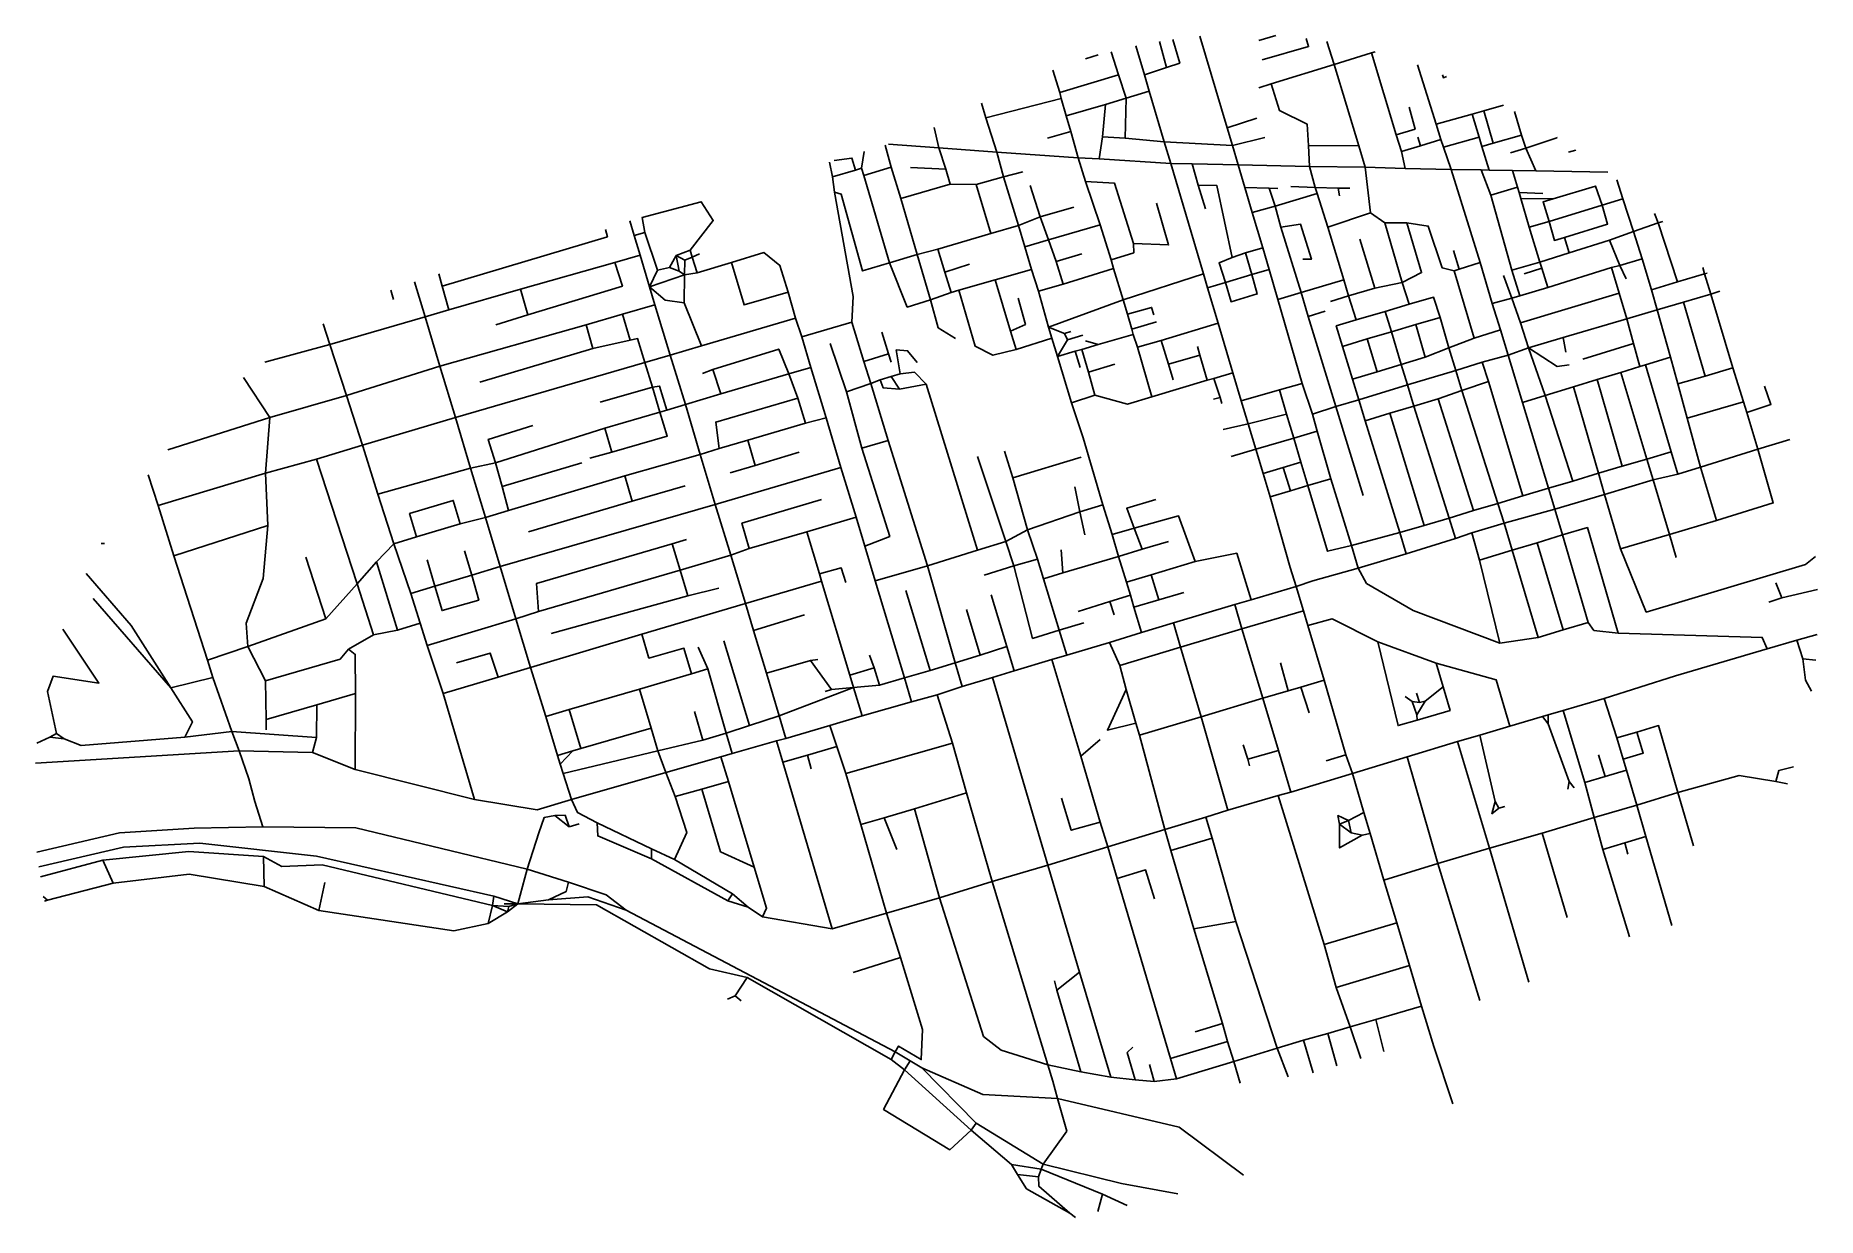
# Model space of a CAD drawing. Header units: metres. Extents: x 624299 to 627749, y 4832114 to 4834402.
import ezdxf

# ---------------------------------------------------------------- set-up
doc = ezdxf.new("R2010")
doc.units = ezdxf.units.M

msp = doc.modelspace()

# ---------------------------------------------------------------- linework, layer by layer
at = {"layer": 'ROADS'}
for points in [[(626446.1, 4834326.7), (626429.4, 4834382.9)], [(626475.5, 4834391.2), (626488.8, 4834340.5)], [(626501.1, 4834395), (626514.6, 4834349.4), (626488.8, 4834340.5)], [(626606.7, 4834223.9), (626553.8, 4834401.2)], [(626700.5, 4834402.5), (626667.5, 4834392.8)], [(626759.3, 4834396.7), (626764, 4834381.3), (626674, 4834355.3)], [(626813.3, 4834346.6), (626799.5, 4834391.4)], [(626356.4, 4834365), (626332, 4834357.8)], [(626396, 4834326.4), (626381.9, 4834371.3)], [(626813.3, 4834346.6), (626691.4, 4834309.1)], [(626885.6, 4834369.1), (626813.3, 4834346.6)], [(626861.2, 4834189.1), (626813.3, 4834346.6)], [(626893, 4834371.4), (626885.6, 4834369.1)], [(626933.7, 4834210.6), (626885.6, 4834369.1)], [(627010.9, 4834230.8), (626975, 4834345.6)], [(626282.1, 4834292.6), (626269, 4834335.8)], [(626396, 4834326.4), (626282.1, 4834292.6)], [(626410.7, 4834281.3), (626396, 4834326.4)], [(626488.8, 4834340.5), (626446.1, 4834326.7)], [(626455.6, 4834294.7), (626446.1, 4834326.7)], [(626691.4, 4834309.1), (626667.8, 4834301.6)], [(626763.9, 4834189.8), (626761.2, 4834231.3), (626707.9, 4834257.4), (626691.4, 4834309.1)], [(627023.3, 4834326.6), (627025, 4834320.8), (627031, 4834323.2)], [(626285.3, 4834280.7), (626139.3, 4834243.4)], [(626285.3, 4834280.7), (626282.1, 4834292.6)], [(626294.9, 4834246.9), (626285.3, 4834280.7)], [(626410.7, 4834281.3), (626371.1, 4834269.1)], [(626408.6, 4834204.1), (626410.7, 4834281.3)], [(626455.6, 4834294.7), (626410.7, 4834281.3)], [(626484.7, 4834196.6), (626455.6, 4834294.7)], [(626139.3, 4834243.4), (626130.6, 4834271.9)], [(626160.1, 4834177.1), (626139.3, 4834243.4)], [(626371.1, 4834269.1), (626294.9, 4834246.9)], [(626303.4, 4834216.6), (626294.9, 4834246.9)], [(626365, 4834206.2), (626371.1, 4834269.1)], [(626663.7, 4834242.8), (626606.7, 4834223.9)], [(626933.7, 4834210.6), (626970.2, 4834221.6), (626958.5, 4834263.7)], [(627080.5, 4834250.3), (627010.9, 4834230.8)], [(627103.2, 4834256.7), (627080.5, 4834250.3)], [(627094.3, 4834205.7), (627080.5, 4834250.3)], [(627141.4, 4834267.8), (627103.2, 4834256.7)], [(627121.6, 4834194.2), (627103.2, 4834256.7)], [(627176.5, 4834209.6), (627163, 4834255.7)], [(626047.8, 4834185.3), (626038.8, 4834224.6)], [(626303.4, 4834216.6), (626258.4, 4834204.2)], [(626317.6, 4834166), (626303.4, 4834216.6)], [(626358.7, 4834163.9), (626365, 4834206.2)], [(626408.6, 4834204.1), (626365, 4834206.2)], [(626484.7, 4834196.6), (626408.6, 4834204.1)], [(626617, 4834189.9), (626606.7, 4834223.9)], [(626617, 4834189.9), (626679.2, 4834205.2)], [(626943.8, 4834178.1), (626933.7, 4834210.6)], [(626980.8, 4834189.2), (626975.7, 4834205.7)], [(627020.1, 4834201.3), (627010.9, 4834230.8)], [(627094.3, 4834205.7), (627025.2, 4834186.5)], [(627099.4, 4834187.9), (627094.3, 4834205.7)], [(627121.6, 4834194.2), (627176.5, 4834209.6)], [(627184.4, 4834184.4), (627176.5, 4834209.6)], [(627184.4, 4834184.4), (627244.6, 4834204.6)], [(627244.6, 4834204.6), (627244.2, 4834205.6)], [(627244.6, 4834204.6), (627245.4, 4834204.8)], [(625903.4, 4834177.9), (625898.5, 4834145.7)], [(625955.9, 4834147.5), (625944, 4834190.3)], [(626047.8, 4834185.3), (625950.6, 4834192.4)], [(626061.5, 4834144.1), (626047.8, 4834185.3)], [(626160.1, 4834177.1), (626047.8, 4834185.3)], [(626317.6, 4834166), (626160.1, 4834177.1)], [(626173.2, 4834129.2), (626160.1, 4834177.1)], [(626617, 4834189.9), (626484.7, 4834196.6)], [(626497.4, 4834155.1), (626484.7, 4834196.6)], [(626627.4, 4834152.1), (626617, 4834189.9)], [(626861.2, 4834189.1), (626763.9, 4834189.8)], [(626765.7, 4834149.1), (626763.9, 4834189.8)], [(626873.5, 4834147.6), (626861.2, 4834189.1)], [(626980.8, 4834189.2), (626943.8, 4834178.1)], [(626950.8, 4834145.3), (626943.8, 4834178.1)], [(627020.1, 4834201.3), (626980.8, 4834189.2)], [(627025.2, 4834186.5), (627020.1, 4834201.3)], [(627040.4, 4834143.5), (627025.2, 4834186.5)], [(627099.4, 4834187.9), (627121.6, 4834194.2)], [(627113.4, 4834142.2), (627099.4, 4834187.9)], [(627184.4, 4834184.4), (627155, 4834175.3)], [(627203.8, 4834140.7), (627184.4, 4834184.4)], [(627281.6, 4834181), (627267.6, 4834177)], [(625842.2, 4834128.8), (625836.2, 4834157.5)], [(625887, 4834142.2), (625842.2, 4834128.8)], [(625845.7, 4834160.4), (625879.8, 4834165.4), (625887, 4834142.2)], [(625898.5, 4834145.7), (625887, 4834142.2)], [(625902.7, 4834131.8), (625898.5, 4834145.7)], [(625955.9, 4834147.5), (625902.7, 4834131.8)], [(625974.3, 4834086.9), (625955.9, 4834147.5)], [(626061.5, 4834144.1), (625993.5, 4834146.8)], [(626070, 4834114.8), (626061.5, 4834144.1)], [(626173.2, 4834129.2), (626210.5, 4834138.6)], [(626332.2, 4834119.7), (626317.6, 4834166)], [(626358.7, 4834163.9), (626317.6, 4834166)], [(626497.4, 4834155.1), (626358.7, 4834163.9)], [(626560.5, 4833941), (626497.4, 4834155.1)], [(626538.4, 4834153.9), (626497.4, 4834155.1)], [(626550.5, 4834112.8), (626538.4, 4834153.9)], [(626627.4, 4834152.1), (626538.4, 4834153.9)], [(626640.9, 4834108.2), (626627.4, 4834152.1)], [(626765.7, 4834149.1), (626627.4, 4834152.1)], [(626873.5, 4834147.6), (626765.7, 4834149.1)], [(626777.1, 4834108.7), (626765.7, 4834149.1)], [(626884.2, 4834059.2), (626873.5, 4834147.6)], [(626950.8, 4834145.3), (626873.5, 4834147.6)], [(627040.4, 4834143.5), (626950.8, 4834145.3)], [(627096.1, 4833962.9), (627040.4, 4834143.5)], [(627098, 4834142.4), (627040.4, 4834143.5)], [(627117.2, 4834093.5), (627098, 4834142.4)], [(627113.4, 4834142.2), (627098, 4834142.4)], [(627158.8, 4834141.3), (627113.4, 4834142.2)], [(627168.3, 4834109.2), (627158.8, 4834141.3)], [(627203.8, 4834140.7), (627158.8, 4834141.3)], [(627343.3, 4834138.2), (627203.8, 4834140.7)], [(625846.4, 4834099.5), (625842.2, 4834128.8)], [(625952.9, 4833962.4), (625902.7, 4834131.8)], [(626070, 4834114.8), (625974.3, 4834086.9)], [(626120.1, 4834114.3), (626070, 4834114.8)], [(626173.2, 4834129.2), (626120.1, 4834114.3)], [(626148.7, 4834019.5), (626120.1, 4834114.3)], [(626202.3, 4834034.9), (626173.2, 4834129.2)], [(626244.4, 4834051.4), (626225.2, 4834112.3)], [(626425, 4833999.9), (626388.3, 4834116.5), (626332.2, 4834119.7)], [(626360.3, 4834036.3), (626332.2, 4834119.7)], [(626550.5, 4834112.8), (626586.3, 4834112.3), (626616.3, 4833972.6)], [(626564.7, 4834066.9), (626550.5, 4834112.8)], [(626655, 4834060), (626640.9, 4834108.2)], [(626640.9, 4834108.2), (626687.7, 4834107.1)], [(626699.1, 4834072.3), (626687.7, 4834107.1)], [(626687.7, 4834107.1), (626704.5, 4834106.3)], [(626777.1, 4834108.7), (626729.4, 4834110.1)], [(626780.7, 4834096.8), (626777.1, 4834108.7)], [(626777.1, 4834108.7), (626821.4, 4834107.3)], [(626821.4, 4834107.3), (626823.9, 4834092.5)], [(626821.4, 4834107.3), (626844.2, 4834106.8)], [(627168.3, 4834109.2), (627117.2, 4834093.5)], [(627171.6, 4834098.8), (627168.3, 4834109.2)], [(627332.6, 4834074), (627319.8, 4834111), (627237.7, 4834086.5)], [(627372.8, 4834086.3), (627361.2, 4834123.2)], [(625566.6, 4833987), (625611.3, 4834044.2), (625588.2, 4834080.9), (625473.7, 4834050.1)], [(625882, 4833897.5), (625846.4, 4834099.5)], [(625952.9, 4833962.4), (625900.3, 4833947), (625859, 4834095.6), (625846.4, 4834099.5)], [(626006.4, 4833978.8), (625974.3, 4834086.9)], [(626309.8, 4834070.5), (626244.4, 4834051.4)], [(626425, 4833999.9), (626492.9, 4833997.3), (626469.8, 4834078.3)], [(626699.1, 4834072.3), (626655, 4834060)], [(626780.7, 4834096.8), (626699.1, 4834072.3)], [(626710.2, 4834031.4), (626699.1, 4834072.3)], [(626801, 4834031.8), (626780.7, 4834096.8)], [(627157.3, 4833948), (627117.2, 4834093.5)], [(627175.1, 4834087.3), (627171.6, 4834098.8)], [(627171.6, 4834098.8), (627217.5, 4834096.8)], [(627191.4, 4834031.5), (627175.1, 4834087.3)], [(627175.1, 4834087.3), (627237.7, 4834086.5)], [(627229.6, 4834042.7), (627218.1, 4834080.5), (627237.7, 4834086.5)], [(627332.6, 4834074), (627229.6, 4834042.7)], [(627259.4, 4834011.8), (627343.1, 4834037.5), (627332.6, 4834074)], [(627372.8, 4834086.3), (627332.6, 4834074)], [(627393, 4834023.5), (627372.8, 4834086.3)], [(625458.1, 4834015.6), (625449.8, 4834043.6)], [(625473.7, 4834050.1), (625473.1, 4834050.5)], [(625478.8, 4834021.3), (625473.7, 4834050.1)], [(626202.3, 4834034.9), (626148.7, 4834019.5)], [(626244.4, 4834051.4), (626202.3, 4834034.9)], [(626214.5, 4833993.6), (626202.3, 4834034.9)], [(626260.4, 4834007), (626244.4, 4834051.4)], [(626360.3, 4834036.3), (626260.4, 4834007)], [(626381.9, 4833968.3), (626360.3, 4834036.3)], [(626675.5, 4833991.5), (626655, 4834060)], [(626710.2, 4834031.4), (626748.3, 4834037.7), (626769.5, 4833969.3), (626752.9, 4833969.8)], [(626749.9, 4833905), (626710.2, 4834031.4)], [(626884.2, 4834059.2), (626801, 4834031.8)], [(626832.3, 4833929.6), (626801, 4834031.8)], [(626911.7, 4834039.7), (626884.2, 4834059.2)], [(626954.4, 4834039.8), (626911.7, 4834039.7)], [(626945.1, 4833924.6), (626911.7, 4834039.7)], [(626945.1, 4833924.6), (626982.7, 4833943.6), (626954.4, 4834039.8)], [(627046.1, 4833946.7), (627023, 4833952.7), (626995.6, 4834033.7), (626954.4, 4834039.8)], [(627229.6, 4834042.7), (627191.4, 4834031.5)], [(627211.5, 4833964.1), (627191.4, 4834031.5)], [(627229.6, 4834042.7), (627240, 4834005.8), (627259.4, 4834011.8)], [(627441.2, 4834039.9), (627393, 4834023.5)], [(627441.2, 4834039.9), (627434.1, 4834058.3)], [(627449.7, 4834042.4), (627441.2, 4834039.9)], [(627478.5, 4833925.6), (627441.2, 4834039.9)], [(625402.5, 4834027.3), (625406.5, 4834012.9), (625086.7, 4833917.5)], [(625458.1, 4834015.6), (625478.8, 4834021.3)], [(625469.7, 4833977.2), (625458.1, 4834015.6)], [(625503.6, 4833948.4), (625478.8, 4834021.3)], [(626148.7, 4834019.5), (626046.5, 4833989)], [(626260.4, 4834007), (626214.5, 4833993.6)], [(626275.2, 4833965.4), (626260.4, 4834007)], [(626381.9, 4833968.3), (626425.5, 4833982.1), (626425, 4833999.9)], [(626892.4, 4833913.6), (626863.2, 4834008.2)], [(627268.3, 4833982.1), (627259.4, 4834011.8)], [(627346.4, 4834006.7), (627268.3, 4833982.1)], [(627393, 4834023.5), (627346.4, 4834006.7)], [(627366.8, 4833957.6), (627346.4, 4834006.7)], [(627409.9, 4833970.5), (627393, 4834023.5)], [(625420.8, 4833962.9), (625238.1, 4833911.4)], [(625420.8, 4833962.9), (625435.3, 4833917.4), (625252.4, 4833862.1)], [(625469.7, 4833977.2), (625420.8, 4833962.9)], [(625488.2, 4833916.2), (625469.7, 4833977.2)], [(625526.4, 4833953.7), (625539.5, 4833977)], [(625539.5, 4833977), (625566.6, 4833987)], [(625545.6, 4833946.3), (625539.5, 4833977)], [(625539.5, 4833977), (625556.5, 4833967.9)], [(625555.4, 4833939.2), (625556.5, 4833967.9)], [(625556.5, 4833967.9), (625570.6, 4833973.2)], [(625570.6, 4833973.2), (625566.6, 4833987)], [(625570.6, 4833973.2), (625584.9, 4833979.7)], [(625579.9, 4833943.3), (625570.6, 4833973.2)], [(625646.6, 4833963.1), (625579.9, 4833943.3)], [(625756.1, 4833905.8), (625740.4, 4833957.5), (625709.2, 4833982.2), (625646.6, 4833963.1)], [(625756.1, 4833905.8), (625671.1, 4833880.9), (625646.6, 4833963.1)], [(626006.4, 4833978.8), (625952.9, 4833962.4)], [(625952.9, 4833962.4), (625987, 4833876.8), (626032.2, 4833891)], [(626046.5, 4833989), (626006.4, 4833978.8)], [(626032.2, 4833891), (626006.4, 4833978.8)], [(626059.9, 4833944.7), (626046.5, 4833989)], [(626227.7, 4833949.6), (626214.5, 4833993.6)], [(626275.2, 4833965.4), (626324.7, 4833979.8)], [(626288.7, 4833921.2), (626275.2, 4833965.4)], [(626386.6, 4833951.3), (626381.9, 4833968.3)], [(626602.9, 4833924.5), (626590.7, 4833962.8), (626616.3, 4833972.6)], [(626616.3, 4833972.6), (626641.7, 4833981.6)], [(626675.5, 4833991.5), (626641.7, 4833981.6)], [(626641.7, 4833981.6), (626654, 4833940.1)], [(626687.6, 4833949.9), (626675.5, 4833991.5)], [(627055.8, 4833950.4), (627044.6, 4833986.3)], [(627096.1, 4833962.9), (627055.8, 4833950.4)], [(627119.7, 4833883.6), (627096.1, 4833962.9)], [(627211.5, 4833964.1), (627157.3, 4833948)], [(627211.5, 4833964.1), (627268.3, 4833982.1)], [(627215.4, 4833952.2), (627211.5, 4833964.1)], [(627409.9, 4833970.5), (627366.8, 4833957.6)], [(627428.2, 4833910.3), (627409.9, 4833970.5)], [(625086.7, 4833917.5), (625079.8, 4833941.5)], [(625488.2, 4833916.2), (625503.6, 4833948.4)], [(625555.4, 4833939.2), (625488.2, 4833916.2)], [(625526.4, 4833953.7), (625503.6, 4833948.4)], [(625545.6, 4833946.3), (625526.4, 4833953.7)], [(625555.4, 4833939.2), (625545.6, 4833946.3)], [(625555.1, 4833885.3), (625555.4, 4833939.2)], [(625579.9, 4833943.3), (625555.4, 4833939.2)], [(626059.9, 4833944.7), (626107.3, 4833959.9)], [(626071.8, 4833905.2), (626059.9, 4833944.7)], [(626157.5, 4833929.5), (626086.8, 4833909.3)], [(626227.7, 4833949.6), (626157.5, 4833929.5)], [(626186.9, 4833830.5), (626157.5, 4833929.5)], [(626240.9, 4833907.4), (626227.7, 4833949.6)], [(626386.6, 4833951.3), (626288.7, 4833921.2)], [(626405, 4833890.7), (626386.6, 4833951.3)], [(626560.5, 4833941), (626405, 4833890.7)], [(626568.6, 4833913.8), (626560.5, 4833941)], [(626602.9, 4833924.5), (626614, 4833887.1), (626664.5, 4833902.4), (626654, 4833940.1)], [(626654, 4833940.1), (626602.9, 4833924.5)], [(626687.6, 4833949.9), (626654, 4833940.1)], [(626704.6, 4833891.6), (626687.6, 4833949.9)], [(626832.3, 4833929.6), (626749.9, 4833905)], [(626841.6, 4833898.5), (626832.3, 4833929.6)], [(627055.8, 4833950.4), (627046.1, 4833946.7)], [(627084.8, 4833816.6), (627046.1, 4833946.7)], [(627157.8, 4833894.4), (627141.7, 4833938.3)], [(627172.9, 4833898.8), (627157.3, 4833948)], [(627215.4, 4833952.2), (627181.6, 4833941.5)], [(627227, 4833915), (627215.4, 4833952.2)], [(627350.3, 4833953.6), (627227, 4833915)], [(627366.8, 4833957.6), (627350.3, 4833953.6)], [(627365.2, 4833903.5), (627350.3, 4833953.6)], [(627366.8, 4833957.6), (627378.8, 4833931.4)], [(627530.9, 4833941.1), (627478.5, 4833925.6)], [(627530.9, 4833941.1), (627527.1, 4833953.6)], [(627536, 4833942.6), (627530.9, 4833941.1)], [(627542.9, 4833902.1), (627530.9, 4833941.1)], [(624987.1, 4833909.4), (624992.2, 4833891.8)], [(625053.5, 4833858), (625032.9, 4833925.6)], [(625099.4, 4833871.3), (625086.7, 4833917.5)], [(625238.1, 4833911.4), (625099.4, 4833871.3)], [(625252.4, 4833862.1), (625238.1, 4833911.4)], [(625498, 4833881.2), (625488.2, 4833916.2)], [(625555.1, 4833885.3), (625518.4, 4833889.9), (625488.2, 4833916.2)], [(625770.5, 4833855.4), (625756.1, 4833905.8)], [(625879.9, 4833847.4), (625882, 4833897.5)], [(626071.8, 4833905.2), (626032.2, 4833891)], [(626086.8, 4833909.3), (626071.8, 4833905.2)], [(626197.7, 4833794.6), (626152.7, 4833783.4), (626118.5, 4833800.9), (626086.8, 4833909.3)], [(626186.9, 4833830.5), (626215.7, 4833843.4), (626201.6, 4833894.3)], [(626288.7, 4833921.2), (626240.9, 4833907.4)], [(626260.3, 4833838.2), (626240.9, 4833907.4)], [(626602.9, 4833924.5), (626568.6, 4833913.8)], [(626588.9, 4833845.6), (626568.6, 4833913.8)], [(626749.9, 4833905), (626704.6, 4833891.6)], [(626763, 4833858.6), (626749.9, 4833905)], [(626841.6, 4833898.5), (626806.5, 4833887.8)], [(626892.4, 4833913.6), (626841.6, 4833898.5)], [(626856.2, 4833852.1), (626841.6, 4833898.5)], [(626945.1, 4833924.6), (626892.4, 4833913.6)], [(626958.8, 4833882.7), (626945.1, 4833924.6)], [(627018.7, 4833856.7), (627006, 4833896), (626958.8, 4833882.7)], [(627157.8, 4833894.4), (627119.7, 4833883.6)], [(627172.9, 4833898.8), (627157.8, 4833894.4)], [(627174.2, 4833846.5), (627157.8, 4833894.4)], [(627227, 4833915), (627172.9, 4833898.8)], [(627365.2, 4833903.5), (627174.2, 4833846.5)], [(627380, 4833854.1), (627365.2, 4833903.5)], [(627478.5, 4833925.6), (627428.2, 4833910.3)], [(627439.3, 4833871.6), (627428.2, 4833910.3)], [(627542.9, 4833902.1), (627490.3, 4833886.5)], [(627560.2, 4833907.6), (627542.9, 4833902.1)], [(627585.6, 4833759.5), (627542.9, 4833902.1)], [(625099.4, 4833871.3), (625053.5, 4833858)], [(625252.4, 4833862.1), (625190.2, 4833842.7)], [(625435.9, 4833863.2), (625365.3, 4833842.7)], [(625498, 4833881.2), (625435.9, 4833863.2)], [(625450.4, 4833812.8), (625435.9, 4833863.2)], [(625528.1, 4833783.9), (625498, 4833881.2)], [(625588.3, 4833802.1), (625555.1, 4833885.3)], [(626032.2, 4833891), (626047.1, 4833836.8), (626080.4, 4833816.3)], [(626260.3, 4833838.2), (626405, 4833890.7)], [(626413.4, 4833862.8), (626405, 4833890.7)], [(626413.4, 4833862.8), (626460, 4833876.3), (626464.4, 4833861.5)], [(626422.1, 4833834), (626413.4, 4833862.8)], [(626751.6, 4833728.9), (626704.6, 4833891.6)], [(626763, 4833858.6), (626795.9, 4833868.6)], [(626816.9, 4833684.1), (626763, 4833858.6)], [(626912.2, 4833868.4), (626856.2, 4833852.1)], [(626958.8, 4833882.7), (626912.2, 4833868.4)], [(626924.4, 4833828.8), (626912.2, 4833868.4)], [(627135.4, 4833832.5), (627119.7, 4833883.6)], [(627439.3, 4833871.6), (627380, 4833854.1)], [(627490.3, 4833886.5), (627439.3, 4833871.6)], [(627464.6, 4833779.6), (627439.3, 4833871.6)], [(627531.8, 4833743.2), (627490.3, 4833886.5)], [(624868.8, 4833804.2), (624856.3, 4833844.2)], [(625053.5, 4833858), (624868.8, 4833804.2)], [(625082.2, 4833762.2), (625053.5, 4833858)], [(625365.3, 4833842.7), (625082.2, 4833762.2)], [(625378.4, 4833796.4), (625365.3, 4833842.7)], [(625770.5, 4833855.4), (625588.3, 4833802.1)], [(625782.6, 4833818.9), (625770.5, 4833855.4)], [(625879.9, 4833847.4), (625782.6, 4833818.9)], [(625903.2, 4833771.4), (625879.9, 4833847.4)], [(625950.6, 4833786.6), (625937.6, 4833828.5)], [(626197.7, 4833794.6), (626186.9, 4833830.5)], [(626266.7, 4833816.8), (626260.3, 4833838.2)], [(626260.3, 4833838.2), (626291.4, 4833825.6)], [(626291.4, 4833825.6), (626303.9, 4833829.5)], [(626291.4, 4833825.6), (626297.1, 4833813.7)], [(626424.7, 4833823.9), (626356.4, 4833804.2)], [(626422.1, 4833834), (626469.8, 4833848.2)], [(626424.7, 4833823.9), (626422.1, 4833834)], [(626432.7, 4833799), (626424.7, 4833823.9)], [(626588.9, 4833845.6), (626478.9, 4833812.4)], [(626617.2, 4833749.7), (626588.9, 4833845.6)], [(626829.7, 4833800.6), (626817.5, 4833840.4), (626856.2, 4833852.1)], [(626924.4, 4833828.8), (626877.6, 4833815.2)], [(626971.8, 4833842.9), (626924.4, 4833828.8)], [(626943.2, 4833765.6), (626924.4, 4833828.8)], [(627018.7, 4833856.7), (626971.8, 4833842.9)], [(626990.1, 4833779.8), (626971.8, 4833842.9)], [(627035.6, 4833797.8), (627018.7, 4833856.7)], [(627135.4, 4833832.5), (627084.8, 4833816.6)], [(627150.6, 4833784), (627135.4, 4833832.5)], [(627189.6, 4833797.7), (627174.2, 4833846.5)], [(627380, 4833854.1), (627257.2, 4833817.7)], [(627393.1, 4833806.3), (627380, 4833854.1)], [(624868.8, 4833804.2), (624742.9, 4833770.3)], [(624901.2, 4833705.8), (624868.8, 4833804.2)], [(625378.4, 4833796.4), (625159.6, 4833731.6)], [(625450.4, 4833812.8), (625378.4, 4833796.4)], [(625479.1, 4833769.7), (625464.8, 4833815.7), (625450.4, 4833812.8)], [(625588.3, 4833802.1), (625528.1, 4833783.9)], [(625758, 4833747.4), (625738.1, 4833795.4), (625610.7, 4833755.8)], [(625800.3, 4833759.6), (625782.6, 4833818.9)], [(625869.1, 4833712.9), (625837.9, 4833806.3)], [(625973, 4833747.8), (625965.6, 4833793.9), (625987.5, 4833792.4), (626005.9, 4833769.6)], [(626266.7, 4833816.8), (626197.7, 4833794.6)], [(626278, 4833781.1), (626266.7, 4833816.8)], [(626278, 4833781.1), (626297.1, 4833813.7)], [(626312.3, 4833791.2), (626278, 4833781.1)], [(626297.1, 4833813.7), (626326.9, 4833822.7)], [(626324.7, 4833794.9), (626312.3, 4833791.2)], [(626312.3, 4833791.2), (626322, 4833759.8)], [(626356.4, 4833804.2), (626324.7, 4833794.9)], [(626337.7, 4833750.6), (626324.7, 4833794.9)], [(626356.4, 4833804.2), (626332.1, 4833811.4)], [(626478.9, 4833812.4), (626432.7, 4833799)], [(626460.6, 4833702.8), (626432.7, 4833799)], [(626478.9, 4833812.4), (626492.8, 4833766.3)], [(626553.3, 4833783.9), (626548.9, 4833800.3)], [(626877.6, 4833815.2), (626829.7, 4833800.6)], [(626849.1, 4833737), (626829.7, 4833800.6)], [(626896.9, 4833751.7), (626877.6, 4833815.2)], [(627035.6, 4833797.8), (626990.1, 4833779.8)], [(627084.8, 4833816.6), (627035.6, 4833797.8)], [(627049.1, 4833754), (627035.6, 4833797.8)], [(627189.6, 4833797.7), (627150.6, 4833784)], [(627257.2, 4833817.7), (627189.6, 4833797.7)], [(627221.9, 4833705.5), (627189.6, 4833797.7)], [(627268.4, 4833764.9), (627245.2, 4833762), (627189.6, 4833797.7)], [(627261.9, 4833789.6), (627257.2, 4833817.7)], [(627393.1, 4833806.3), (627295.1, 4833775.7)], [(627405.3, 4833761.5), (627393.1, 4833806.3)], [(625082.2, 4833762.2), (624901.2, 4833705.8)], [(625112.4, 4833662.7), (625082.2, 4833762.2)], [(625479.1, 4833769.7), (625112.4, 4833662.7)], [(625528.1, 4833783.9), (625479.1, 4833769.7)], [(625493.5, 4833722), (625479.1, 4833769.7)], [(625557.4, 4833688.2), (625528.1, 4833783.9)], [(625610.7, 4833755.8), (625590.3, 4833748.1)], [(625625.7, 4833709), (625610.7, 4833755.8)], [(625800.3, 4833759.6), (625758, 4833747.4)], [(625829.7, 4833662.4), (625800.3, 4833759.6)], [(625903.2, 4833771.4), (625950.6, 4833786.6)], [(625916.3, 4833728.8), (625903.2, 4833771.4)], [(625955.6, 4833770.4), (625950.6, 4833786.6)], [(626305.1, 4833691.2), (626278, 4833781.1)], [(626388.6, 4833766), (626337.7, 4833750.6)], [(626553.3, 4833783.9), (626492.8, 4833766.3)], [(626492.8, 4833766.3), (626502.1, 4833735.8)], [(626568, 4833735), (626553.3, 4833783.9)], [(626943.2, 4833765.6), (626896.9, 4833751.7)], [(626990.1, 4833779.8), (626943.2, 4833765.6)], [(626955.7, 4833726), (626943.2, 4833765.6)], [(627100.3, 4833770.3), (627049.1, 4833754)], [(627150.6, 4833784), (627100.3, 4833770.3)], [(627112.2, 4833732.7), (627100.3, 4833770.3)], [(627178.1, 4833692.3), (627150.6, 4833784)], [(627405.3, 4833761.5), (627368.9, 4833750.4)], [(627416.7, 4833765), (627405.3, 4833761.5)], [(627464.6, 4833779.6), (627416.7, 4833765)], [(627466.2, 4833596.8), (627416.7, 4833765)], [(627479.1, 4833727.9), (627464.6, 4833779.6)], [(627585.6, 4833759.5), (627531.8, 4833743.2)], [(627606.3, 4833693.2), (627585.6, 4833759.5)], [(624752.6, 4833662.8), (624701.6, 4833740.3)], [(625493.5, 4833722), (625392.2, 4833692.4)], [(625521.3, 4833677.5), (625507.3, 4833723.8), (625493.5, 4833722)], [(625507.9, 4833673.5), (625493.5, 4833722)], [(625758, 4833747.4), (625625.7, 4833709)], [(625775.1, 4833700.3), (625758, 4833747.4)], [(625869.1, 4833712.9), (625916.3, 4833728.8)], [(625916.3, 4833728.8), (625934.3, 4833735.9)], [(625950.3, 4833618.2), (625916.3, 4833728.8)], [(625934.3, 4833735.9), (625955.9, 4833742.7)], [(625934.3, 4833735.9), (625940.5, 4833720.2), (625971.7, 4833718.1)], [(625955.9, 4833742.7), (625973, 4833747.8)], [(625971.7, 4833718.1), (625955.9, 4833742.7)], [(625971.7, 4833718.1), (626023.8, 4833727.4)], [(626023.8, 4833727.4), (626001, 4833750.6), (625973, 4833747.8)], [(626122.9, 4833405.8), (626023.8, 4833727.4)], [(626350.1, 4833706), (626337.7, 4833750.6)], [(626568, 4833735), (626460.6, 4833702.8)], [(626580.6, 4833738.8), (626568, 4833735)], [(626617.2, 4833749.7), (626580.6, 4833738.8)], [(626580.6, 4833738.8), (626592.6, 4833701.9)], [(626633.7, 4833695.3), (626617.2, 4833749.7)], [(626751.6, 4833728.9), (626707.7, 4833716.4)], [(626771.7, 4833669.6), (626751.6, 4833728.9)], [(626896.9, 4833751.7), (626849.1, 4833737)], [(626861.3, 4833696.9), (626849.1, 4833737)], [(626955.7, 4833726), (626861.3, 4833696.9)], [(627049.1, 4833754), (626955.7, 4833726)], [(626968.1, 4833685.1), (626955.7, 4833726)], [(627061, 4833715.6), (627049.1, 4833754)], [(627112.2, 4833732.7), (627061, 4833715.6)], [(627179.2, 4833511.2), (627112.2, 4833732.7)], [(627277.1, 4833722.3), (627221.9, 4833705.5)], [(627322.6, 4833736.6), (627277.1, 4833722.3)], [(627325.1, 4833554.9), (627277.1, 4833722.3)], [(627368.9, 4833750.4), (627322.6, 4833736.6)], [(627371.5, 4833568.5), (627322.6, 4833736.6)], [(627418.9, 4833582.6), (627368.9, 4833750.4)], [(627531.8, 4833743.2), (627479.1, 4833727.9)], [(627497.3, 4833661.8), (627479.1, 4833727.9)], [(627612.6, 4833672.9), (627659.2, 4833688.5), (627646.9, 4833723.6)], [(624901.2, 4833705.8), (624752.6, 4833662.8)], [(624932.5, 4833609.5), (624901.2, 4833705.8)], [(625557.4, 4833688.2), (625521.3, 4833677.5)], [(625625.7, 4833709), (625557.4, 4833688.2)], [(625586.2, 4833591.4), (625557.4, 4833688.2)], [(625622.9, 4833602.9), (625616.2, 4833654.2), (625775.1, 4833700.3)], [(625790, 4833651.9), (625775.1, 4833700.3)], [(625899.1, 4833603.4), (625869.1, 4833712.9)], [(626350.1, 4833706), (626305.1, 4833691.2)], [(626327.4, 4833623.9), (626305.1, 4833691.2)], [(626460.6, 4833702.8), (626413.3, 4833689), (626350.1, 4833706)], [(626592.6, 4833701.9), (626580.1, 4833698.3)], [(626592.6, 4833701.9), (626596, 4833690.3)], [(626707.7, 4833716.4), (626633.7, 4833695.3)], [(626647.2, 4833650.7), (626633.7, 4833695.3)], [(626721.3, 4833669.6), (626707.7, 4833716.4)], [(626861.3, 4833696.9), (626816.9, 4833684.1)], [(626873.8, 4833656.7), (626861.3, 4833696.9)], [(627014.9, 4833699.4), (626968.1, 4833685.1)], [(627061, 4833715.6), (627014.9, 4833699.4)], [(627083.3, 4833483), (627014.9, 4833699.4)], [(627130.4, 4833496.7), (627061, 4833715.6)], [(627221.9, 4833705.5), (627178.1, 4833692.3)], [(627228.6, 4833525.9), (627178.1, 4833692.3)], [(627275.6, 4833539.9), (627221.9, 4833705.5)], [(627606.3, 4833693.2), (627497.3, 4833661.8)], [(627612.6, 4833672.9), (627606.3, 4833693.2)], [(624752.6, 4833662.8), (624555.2, 4833600.7)], [(624744.1, 4833555.5), (624752.6, 4833662.8)], [(625112.4, 4833662.7), (624932.5, 4833609.5)], [(625141.5, 4833565), (625112.4, 4833662.7)], [(625507.9, 4833673.5), (625401.4, 4833642.1)], [(625507.9, 4833673.5), (625522.3, 4833626.8), (625415.1, 4833595.7)], [(625521.3, 4833677.5), (625507.9, 4833673.5)], [(625790, 4833651.9), (625678.6, 4833619.2)], [(625829.7, 4833662.4), (625790, 4833651.9)], [(625858.6, 4833566.3), (625829.7, 4833662.4)], [(626721.3, 4833669.6), (626647.2, 4833650.7)], [(626735.7, 4833623.1), (626721.3, 4833669.6)], [(626816.9, 4833684.1), (626771.7, 4833669.6)], [(626780.9, 4833636.6), (626771.7, 4833669.6)], [(626816.9, 4833684.1), (626869.9, 4833512)], [(626921.1, 4833671.2), (626873.8, 4833656.7)], [(626940.6, 4833440.1), (626873.8, 4833656.7)], [(626968.1, 4833685.1), (626921.1, 4833671.2)], [(626987.7, 4833454.1), (626921.1, 4833671.2)], [(627036.1, 4833468.4), (626968.1, 4833685.1)], [(627522.8, 4833566.8), (627497.3, 4833661.8)], [(627633.7, 4833601.7), (627612.6, 4833672.9)], [(625189.9, 4833575.2), (625175.6, 4833620.5), (625261.9, 4833647.7)], [(625401.4, 4833642.1), (625189.9, 4833575.2)], [(625415.1, 4833595.7), (625401.4, 4833642.1)], [(625678.6, 4833619.2), (625622.9, 4833602.9)], [(625678.6, 4833619.2), (625692.6, 4833570)], [(625950.3, 4833618.2), (625899.1, 4833603.4)], [(626025.9, 4833376.1), (625950.3, 4833618.2)], [(626365.5, 4833493.7), (626327.4, 4833623.9)], [(626647.2, 4833650.7), (626598.5, 4833639.8)], [(626662.2, 4833601.4), (626647.2, 4833650.7)], [(626735.7, 4833623.1), (626662.2, 4833601.4)], [(626780.9, 4833636.6), (626735.7, 4833623.1)], [(626749.1, 4833576.4), (626735.7, 4833623.1)], [(626807.1, 4833544.4), (626780.9, 4833636.6)], [(627695.8, 4833620.2), (627633.7, 4833601.7)], [(624843.1, 4833582.5), (624744.1, 4833555.5)], [(624932.5, 4833609.5), (624843.1, 4833582.5)], [(624922, 4833341), (624843.1, 4833582.5)], [(624962.2, 4833514.3), (624932.5, 4833609.5)], [(625415.1, 4833595.7), (625372.6, 4833584)], [(625586.2, 4833591.4), (625440.1, 4833549.9)], [(625622.9, 4833602.9), (625586.2, 4833591.4)], [(625615.2, 4833494.4), (625586.2, 4833591.4)], [(625777.9, 4833595.8), (625692.6, 4833570)], [(625904.9, 4833413.9), (625953, 4833432.6), (625899.1, 4833603.4)], [(626177.7, 4833423.1), (626122.9, 4833587.3)], [(626191.4, 4833546), (626175.4, 4833597.5)], [(626323.5, 4833585.9), (626191.4, 4833546)], [(626662.2, 4833601.4), (626613.9, 4833587.8)], [(626676.3, 4833554.7), (626662.2, 4833601.4)], [(627418.9, 4833582.6), (627371.5, 4833568.5)], [(627466.2, 4833596.8), (627418.9, 4833582.6)], [(627431, 4833542.3), (627418.9, 4833582.6)], [(627478.8, 4833553.6), (627466.2, 4833596.8)], [(627633.7, 4833601.7), (627522.8, 4833566.8)], [(627553.6, 4833463.5), (627663.6, 4833497.5), (627633.7, 4833601.7)], [(624536.3, 4833492.6), (624517.1, 4833552.1)], [(624744.1, 4833555.5), (624536.3, 4833492.6)], [(624748.8, 4833453.6), (624744.1, 4833555.5)], [(625141.5, 4833565), (624962.2, 4833514.3)], [(625189.9, 4833575.2), (625141.5, 4833565)], [(625170.4, 4833469.4), (625141.5, 4833565)], [(625202.4, 4833529.5), (625189.9, 4833575.2)], [(625202.4, 4833529.5), (625357, 4833575.3)], [(625440.1, 4833549.9), (625215, 4833482.8)], [(625440.1, 4833549.9), (625454.6, 4833500.9)], [(625858.6, 4833566.3), (625615.2, 4833494.4)], [(625692.6, 4833570), (625644.3, 4833555.6)], [(625887.8, 4833470.3), (625858.6, 4833566.3)], [(626714.6, 4833566.1), (626676.3, 4833554.7)], [(626689.9, 4833509.6), (626676.3, 4833554.7)], [(626749.1, 4833576.4), (626714.6, 4833566.1)], [(626728.8, 4833520.9), (626714.6, 4833566.1)], [(626762.9, 4833531.1), (626749.1, 4833576.4)], [(627325.1, 4833554.9), (627275.6, 4833539.9)], [(627371.5, 4833568.5), (627325.1, 4833554.9)], [(627336.8, 4833514.2), (627325.1, 4833554.9)], [(627478.8, 4833553.6), (627431, 4833542.3)], [(627522.8, 4833566.8), (627478.8, 4833553.6)], [(627522.8, 4833566.8), (627553.6, 4833463.5)], [(624992.7, 4833418.3), (624962.2, 4833514.3)], [(625215, 4833482.8), (625202.4, 4833529.5)], [(625556.9, 4833530.6), (625454.6, 4833500.9)], [(626219.8, 4833445.8), (626191.4, 4833546)], [(626321.2, 4833480.1), (626311.4, 4833528.5)], [(626728.8, 4833520.9), (626689.9, 4833509.6)], [(626762.9, 4833531.1), (626728.8, 4833520.9)], [(626807.1, 4833544.4), (626762.9, 4833531.1)], [(626762.9, 4833531.1), (626800.5, 4833404.1), (626847.3, 4833415.3)], [(626847.3, 4833415.3), (626807.1, 4833544.4)], [(627228.6, 4833525.9), (627179.2, 4833511.2)], [(627275.6, 4833539.9), (627228.6, 4833525.9)], [(627240.9, 4833485.6), (627228.6, 4833525.9)], [(627336.8, 4833514.2), (627240.9, 4833485.6)], [(627431, 4833542.3), (627336.8, 4833514.2)], [(627336.8, 4833514.2), (627368.3, 4833408.6)], [(627431, 4833542.3), (627462.8, 4833436.5)], [(624567, 4833395.1), (624536.3, 4833492.6)], [(625037, 4833431.7), (625023.4, 4833476.9), (625107.8, 4833502.5), (625121.5, 4833457)], [(625215, 4833482.8), (625170.4, 4833469.4)], [(625615.2, 4833494.4), (625198.8, 4833374.7)], [(625454.6, 4833500.9), (625253.5, 4833441.8)], [(625645.1, 4833396.7), (625615.2, 4833494.4)], [(625681.1, 4833409.3), (625667, 4833458.1), (625820.9, 4833504)], [(626321.2, 4833480.1), (626219.8, 4833445.8)], [(626365.5, 4833493.7), (626321.2, 4833480.1)], [(626321.2, 4833480.1), (626330.8, 4833435.8)], [(626383.5, 4833436.3), (626365.5, 4833493.7)], [(626426.4, 4833448.9), (626412, 4833487.3), (626468.6, 4833504.2)], [(626728.1, 4833372.5), (626689.9, 4833509.6)], [(627083.3, 4833483), (627036.1, 4833468.4)], [(627130.4, 4833496.7), (627083.3, 4833483)], [(627179.2, 4833511.2), (627130.4, 4833496.7)], [(627142.6, 4833458.1), (627130.4, 4833496.7)], [(627240.9, 4833485.6), (627142.6, 4833458.1)], [(627255.7, 4833435.5), (627240.9, 4833485.6)], [(624748.8, 4833453.6), (624567, 4833395.1)], [(624710, 4833219.6), (624706.8, 4833264.5), (624739.6, 4833351.2), (624748.8, 4833453.6)], [(625121.5, 4833457), (625037, 4833431.7)], [(625170.4, 4833469.4), (625121.5, 4833457)], [(625198.8, 4833374.7), (625170.4, 4833469.4)], [(625887.8, 4833470.3), (625792.7, 4833441.7)], [(625904.9, 4833413.9), (625887.8, 4833470.3)], [(626219.8, 4833445.8), (626177.7, 4833423.1)], [(626239.3, 4833388.4), (626219.8, 4833445.8)], [(626426.4, 4833448.9), (626383.5, 4833436.3)], [(626544.4, 4833384.1), (626512.3, 4833472.4), (626426.4, 4833448.9)], [(626441.8, 4833407.9), (626426.4, 4833448.9)], [(626987.7, 4833454.1), (626940.6, 4833440.1)], [(627036.1, 4833468.4), (626987.7, 4833454.1)], [(627048.4, 4833428.4), (627036.1, 4833468.4)], [(627142.6, 4833458.1), (627079.9, 4833439.7)], [(627158.2, 4833405.8), (627142.6, 4833458.1)], [(627363.2, 4833245.3), (627303.8, 4833449.7), (627255.7, 4833435.5)], [(627462.8, 4833436.5), (627553.6, 4833463.5)], [(624426.4, 4833418.8), (624432.5, 4833419.3)], [(624992.7, 4833418.3), (624959.5, 4833383.3)], [(625037, 4833431.7), (624992.7, 4833418.3)], [(625025.5, 4833322.2), (624992.7, 4833418.3)], [(625273.2, 4833287.6), (625269.4, 4833341.7), (625532, 4833418.7)], [(625532, 4833418.7), (625559.4, 4833426.7)], [(625547.4, 4833367.7), (625532, 4833418.7)], [(625792.7, 4833441.7), (625681.1, 4833409.3)], [(625817, 4833360.2), (625792.7, 4833441.7)], [(625924.9, 4833346.9), (625904.9, 4833413.9)], [(626177.7, 4833423.1), (626122.9, 4833405.8)], [(626193.1, 4833375.5), (626177.7, 4833423.1)], [(626396.2, 4833394.1), (626383.5, 4833436.3)], [(626492.9, 4833422.9), (626441.8, 4833407.9)], [(626940.6, 4833440.1), (626847.3, 4833415.3)], [(626860.3, 4833371.1), (626847.3, 4833415.3)], [(626953.2, 4833399.2), (626940.6, 4833440.1)], [(627048.4, 4833428.4), (626953.2, 4833399.2)], [(627079.9, 4833439.7), (627048.4, 4833428.4)], [(627079.9, 4833439.7), (627095.3, 4833386.9)], [(627206.6, 4833420.3), (627158.2, 4833405.8)], [(627255.7, 4833435.5), (627206.6, 4833420.3)], [(627257.1, 4833251.9), (627206.6, 4833420.3)], [(627305.1, 4833266), (627255.7, 4833435.5)], [(627368.3, 4833408.6), (627462.8, 4833436.5)], [(627462.8, 4833436.5), (627475.8, 4833391.6)], [(624632.3, 4833192.8), (624567, 4833395.1)], [(624861.5, 4833273.2), (624822.3, 4833392.7)], [(624959.5, 4833383.3), (624922, 4833341)], [(624999.8, 4833251.1), (624959.5, 4833383.3)], [(625072.3, 4833336.4), (625057.4, 4833387.7)], [(625143.7, 4833357.4), (625129.7, 4833405)], [(625645.1, 4833396.7), (625547.4, 4833367.7)], [(625681.1, 4833409.3), (625645.1, 4833396.7)], [(625673.5, 4833302.8), (625645.1, 4833396.7)], [(626025.9, 4833376.1), (625924.9, 4833346.9)], [(626122.9, 4833405.8), (626025.9, 4833376.1)], [(626079.7, 4833187.8), (626025.9, 4833376.1)], [(626193.1, 4833375.5), (626136.2, 4833357.9)], [(626239.3, 4833388.4), (626193.1, 4833375.5)], [(626281.4, 4833250.9), (626229.8, 4833235.2), (626193.1, 4833375.5)], [(626250.8, 4833350.8), (626239.3, 4833388.4)], [(626288.1, 4833362.2), (626285, 4833406.8)], [(626396.2, 4833394.1), (626288.1, 4833362.2)], [(626441.8, 4833407.9), (626396.2, 4833394.1)], [(626411.3, 4833344.2), (626396.2, 4833394.1)], [(626544.4, 4833384.1), (626459.1, 4833358.6)], [(626652.7, 4833309.8), (626624.9, 4833400.3), (626544.4, 4833384.1)], [(626953.2, 4833399.2), (626860.3, 4833371.1)], [(627095.3, 4833386.9), (627158.2, 4833405.8)], [(627095.3, 4833386.9), (627134.1, 4833226.3)], [(627208.5, 4833237), (627158.2, 4833405.8)], [(627368.3, 4833408.6), (627417.8, 4833286.1), (627726.2, 4833378.2), (627745.5, 4833394.1)], [(624561.3, 4833139.6), (624484.3, 4833260.2), (624397.1, 4833361.2)], [(624922, 4833341), (624861.5, 4833273.2)], [(624953.2, 4833241.9), (624922, 4833341)], [(625072.3, 4833336.4), (625086.3, 4833289.1), (625157.4, 4833309.5), (625143.7, 4833357.4)], [(625143.7, 4833357.4), (625072.3, 4833336.4)], [(625198.8, 4833374.7), (625143.7, 4833357.4)], [(625229.3, 4833272.9), (625198.8, 4833374.7)], [(625547.4, 4833367.7), (625273.2, 4833287.6)], [(625547.4, 4833367.7), (625562.3, 4833318)], [(625820.7, 4833346.1), (625673.5, 4833302.8)], [(625817, 4833360.2), (625859.3, 4833371.9), (625868.3, 4833343.3)], [(625820.7, 4833346.1), (625817, 4833360.2)], [(625875.8, 4833164.1), (625820.7, 4833346.1)], [(625981.4, 4833159), (625924.9, 4833346.9)], [(626288.1, 4833362.2), (626250.8, 4833350.8)], [(626281.4, 4833250.9), (626250.8, 4833350.8)], [(626459.1, 4833358.6), (626411.3, 4833344.2)], [(626419, 4833318.7), (626411.3, 4833344.2)], [(626474, 4833310.1), (626459.1, 4833358.6)], [(626739.9, 4833335.6), (626728.1, 4833372.5)], [(626772.2, 4833346.6), (626739.9, 4833335.6)], [(626860.3, 4833371.1), (626772.2, 4833346.6)], [(627134.1, 4833226.3), (626966.5, 4833289.6), (626875.9, 4833341.6), (626860.3, 4833371.1)], [(627680.3, 4833313.8), (627668.5, 4833342.7)], [(624561.3, 4833139.6), (624410.4, 4833312.2)], [(625072.3, 4833336.4), (625025.5, 4833322.2)], [(625044.1, 4833264.5), (625025.5, 4833322.2)], [(625562.3, 4833318), (625297.6, 4833244.5)], [(625621.9, 4833332.6), (625562.3, 4833318)], [(626031.2, 4833173), (625984.5, 4833328.1)], [(626179.9, 4833219.3), (626149.2, 4833319.3)], [(626379.5, 4833306.7), (626318.2, 4833287.6)], [(626419, 4833318.7), (626379.5, 4833306.7)], [(626379.5, 4833306.7), (626387.7, 4833280.6)], [(626426, 4833295.7), (626419, 4833318.7)], [(626474, 4833310.1), (626426, 4833295.7)], [(626522.4, 4833324.2), (626474, 4833310.1)], [(626652.7, 4833309.8), (626621.2, 4833300.6)], [(626739.9, 4833335.6), (626652.7, 4833309.8)], [(626753.9, 4833288.9), (626739.9, 4833335.6)], [(627680.3, 4833313.8), (627655.4, 4833305.1)], [(627749.2, 4833329.8), (627680.3, 4833313.8)], [(624861.5, 4833273.2), (624710, 4833219.6)], [(625229.3, 4833272.9), (625057.6, 4833221.6)], [(625273.2, 4833287.6), (625229.3, 4833272.9)], [(625257.8, 4833178.7), (625229.3, 4833272.9)], [(625673.5, 4833302.8), (625472.8, 4833243.5)], [(625689.2, 4833250.3), (625673.5, 4833302.8)], [(625788.2, 4833280.9), (625689.2, 4833250.3)], [(626128.3, 4833203.1), (626101.4, 4833291.5)], [(626440.5, 4833246.6), (626426, 4833295.7)], [(626621.2, 4833300.6), (626502.2, 4833265.1)], [(626635.1, 4833253.7), (626621.2, 4833300.6)], [(626753.9, 4833288.9), (626635.1, 4833253.7)], [(626762.7, 4833260), (626753.9, 4833288.9)], [(626898, 4833228.6), (626809.8, 4833273.2), (626762.7, 4833260)], [(624339.5, 4833051.3), (624322.5, 4833132.3), (624333, 4833162.1), (624421.8, 4833148.7), (624352, 4833253.2)], [(624953.2, 4833241.9), (624905.2, 4833214.6)], [(624999.8, 4833251.1), (624953.2, 4833241.9)], [(625044.1, 4833264.5), (624999.8, 4833251.1)], [(625057.6, 4833221.6), (625044.1, 4833264.5)], [(625472.8, 4833243.5), (625257.8, 4833178.7)], [(625472.8, 4833243.5), (625486.7, 4833197.2), (625554.4, 4833216.2), (625569.4, 4833166.9)], [(625714.2, 4833168.1), (625689.2, 4833250.3)], [(626281.4, 4833250.9), (626329.1, 4833265.1)], [(626296.1, 4833203.1), (626281.4, 4833250.9)], [(626440.5, 4833246.6), (626378.6, 4833227.6)], [(626502.2, 4833265.1), (626440.5, 4833246.6)], [(626516.2, 4833218), (626502.2, 4833265.1)], [(626635.1, 4833253.7), (626516.2, 4833218)], [(626675.4, 4833119.4), (626635.1, 4833253.7)], [(626794.3, 4833154.3), (626762.7, 4833260)], [(627257.1, 4833251.9), (627208.5, 4833237)], [(627305.1, 4833266), (627257.1, 4833251.9)], [(627363.2, 4833245.3), (627316.6, 4833250.3), (627305.1, 4833266)], [(627652, 4833214.8), (627642.5, 4833237.2), (627363.2, 4833245.3)], [(627748.8, 4833242.8), (627709.6, 4833231.7)], [(624710, 4833219.6), (624632.3, 4833192.8)], [(624744.4, 4833153.4), (624710, 4833219.6)], [(624905.2, 4833214.6), (624888.8, 4833195.3), (624744.4, 4833153.4)], [(624918.4, 4833128.6), (624918.3, 4833204.4), (624905.2, 4833214.6)], [(625088.5, 4833128.5), (625057.6, 4833221.6)], [(625194.7, 4833160.1), (625179.7, 4833206.7), (625114.4, 4833188)], [(625601, 4833176.3), (625582.2, 4833218.2)], [(625681.8, 4833066.9), (625631.8, 4833230.7)], [(626128.3, 4833203.1), (626079.7, 4833187.8)], [(626179.9, 4833219.3), (626128.3, 4833203.1)], [(626194.3, 4833172.5), (626179.9, 4833219.3)], [(626296.1, 4833203.1), (626266.8, 4833194.5)], [(626378.6, 4833227.6), (626296.1, 4833203.1)], [(626398.4, 4833182.9), (626378.6, 4833227.6)], [(626516.2, 4833218), (626398.4, 4833182.9)], [(626556, 4833083.4), (626516.2, 4833218)], [(626974.1, 4833077.1), (626937.2, 4833066.3), (626898, 4833228.6)], [(627011.3, 4833187.3), (626898, 4833228.6)], [(627208.5, 4833237), (627134.1, 4833226.3)], [(627652, 4833214.8), (627474.2, 4833162.5)], [(627709.6, 4833231.7), (627652, 4833214.8)], [(627720.9, 4833195.9), (627709.6, 4833231.7)], [(624642.1, 4833159.4), (624632.3, 4833192.8)], [(625257.8, 4833178.7), (625194.7, 4833160.1)], [(625287, 4833084.1), (625257.8, 4833178.7)], [(625601, 4833176.3), (625569.4, 4833166.9)], [(625636.4, 4833051.7), (625601, 4833176.3)], [(625799.9, 4833192.5), (625714.2, 4833168.1)], [(625813.9, 4833194.6), (625799.9, 4833192.5)], [(625840, 4833136), (625799.9, 4833192.5)], [(625922.8, 4833178.3), (625875.8, 4833164.1)], [(625922.8, 4833178.3), (625914, 4833202.7)], [(625933.1, 4833145), (625922.8, 4833178.3)], [(626031.2, 4833173), (625981.4, 4833159)], [(626079.7, 4833187.8), (626031.2, 4833173)], [(626093.6, 4833141.9), (626079.7, 4833187.8)], [(626194.3, 4833172.5), (626151.8, 4833159.8)], [(626266.8, 4833194.5), (626194.3, 4833172.5)], [(626322.8, 4833006.9), (626266.8, 4833194.5)], [(626410.8, 4833136.1), (626398.4, 4833182.9)], [(626724.8, 4833133.7), (626709.7, 4833187.9)], [(627153.7, 4833065), (627127, 4833155.2), (627011.3, 4833187.3)], [(627024.8, 4833141.2), (627011.3, 4833187.3)], [(627726.5, 4833154.4), (627720.9, 4833195.9)], [(627746.4, 4833193.4), (627720.9, 4833195.9)], [(624642.1, 4833159.4), (624561.3, 4833139.6)], [(624561.3, 4833139.6), (624602.8, 4833073.6), (624588.4, 4833044)], [(624679, 4833055.3), (624642.1, 4833159.4)], [(624745.9, 4833078), (624744.4, 4833153.4)], [(625194.7, 4833160.1), (625088.5, 4833128.5)], [(625468.3, 4833137.2), (625332.3, 4833097.3)], [(625569.4, 4833166.9), (625468.3, 4833137.2)], [(625490.9, 4833061.3), (625468.3, 4833137.2)], [(625739.2, 4833085.5), (625714.2, 4833168.1)], [(625882.9, 4833140.3), (625739.2, 4833085.5)], [(625840, 4833136), (625828.2, 4833132.4)], [(625882.9, 4833140.3), (625840, 4833136)], [(625882.9, 4833140.3), (625875.8, 4833164.1)], [(625933.1, 4833145), (625882.9, 4833140.3)], [(625899.5, 4833085), (625882.9, 4833140.3)], [(625981.4, 4833159), (625933.1, 4833145)], [(625995.2, 4833112.6), (625981.4, 4833159)], [(626093.6, 4833141.9), (626044.8, 4833126.2)], [(626151.8, 4833159.8), (626093.6, 4833141.9)], [(626259.1, 4832796), (626151.8, 4833159.8)], [(626429.7, 4833071.2), (626374.7, 4833057.7), (626410.8, 4833136.1)], [(626429.7, 4833071.2), (626410.8, 4833136.1)], [(626724.8, 4833133.7), (626675.4, 4833119.4)], [(626749.2, 4833140.6), (626724.8, 4833133.7)], [(626794.3, 4833154.3), (626749.2, 4833140.6)], [(626749.2, 4833140.6), (626765, 4833091)], [(626836.4, 4833009.9), (626794.3, 4833154.3)], [(626974.1, 4833077.1), (627038, 4833095.7), (627024.8, 4833141.2)], [(626989.7, 4833113.6), (627024.8, 4833141.2)], [(627474.2, 4833162.5), (627336.4, 4833119.1)], [(627737.5, 4833133), (627726.5, 4833154.4)], [(624843.6, 4833106.3), (624745.9, 4833078)], [(624843.2, 4833043.6), (624843.6, 4833106.3)], [(624918.4, 4833128.6), (624843.6, 4833106.3)], [(624918, 4832981.4), (624918.4, 4833128.6)], [(625149.3, 4832923.6), (625088.5, 4833128.5)], [(625995.2, 4833112.6), (625899.5, 4833085)], [(626044.8, 4833126.2), (625995.2, 4833112.6)], [(626074.5, 4833032.5), (626044.8, 4833126.2)], [(626675.4, 4833119.4), (626556, 4833083.4)], [(626705.5, 4833018.3), (626675.4, 4833119.4)], [(626964.4, 4833113.1), (626951, 4833122.7)], [(626973.6, 4833087.4), (626964.4, 4833113.1)], [(626964.4, 4833113.1), (626978.5, 4833111)], [(626978.5, 4833111), (626973.3, 4833129.4)], [(626973.6, 4833087.4), (626989.7, 4833113.6)], [(626978.5, 4833111), (626989.7, 4833113.6)], [(627336.4, 4833119.1), (627256.8, 4833095.7)], [(627360.6, 4833042.9), (627336.4, 4833119.1)], [(624745.6, 4833058.3), (624745.9, 4833078)], [(625332.3, 4833097.3), (625287, 4833084.1)], [(625309.8, 4833008.5), (625287, 4833084.1)], [(625355.2, 4833022.2), (625332.3, 4833097.3)], [(625591.3, 4833038.2), (625574.8, 4833093.8)], [(625681.8, 4833066.9), (625636.4, 4833051.7)], [(625739.2, 4833085.5), (625681.8, 4833066.9)], [(625751.6, 4833041.7), (625739.2, 4833085.5)], [(625837.3, 4833066.8), (625751.6, 4833041.7)], [(625899.5, 4833085), (625837.3, 4833066.8)], [(625850.8, 4833025.9), (625837.3, 4833066.8)], [(626436.7, 4833047.6), (626429.7, 4833071.2)], [(626556, 4833083.4), (626436.7, 4833047.6)], [(626607.4, 4832902.9), (626556, 4833083.4)], [(626974.1, 4833077.1), (626973.6, 4833087.4)], [(627153.7, 4833065), (627095.7, 4833047.9)], [(627216.9, 4833083.8), (627153.7, 4833065)], [(627228, 4833087), (627216.9, 4833083.8)], [(627228.2, 4833069.9), (627216.9, 4833083.8)], [(627256.8, 4833095.7), (627228, 4833087)], [(627228.2, 4833069.9), (627228, 4833087)], [(627268.6, 4832958.1), (627228.2, 4833069.9)], [(627298.8, 4832956.1), (627256.8, 4833095.7)], [(627478.7, 4832936.6), (627441.7, 4833066.3), (627399.7, 4833053.8)], [(624301.8, 4833032.6), (624326.5, 4833043.9)], [(624326.5, 4833043.9), (624339.5, 4833051.3)], [(624354.6, 4833040.9), (624326.5, 4833043.9)], [(624354.6, 4833040.9), (624339.5, 4833051.3)], [(624354.6, 4833040.9), (624387.2, 4833028.1), (624588.4, 4833044)], [(624588.4, 4833044), (624679, 4833055.3)], [(624693.1, 4833017.8), (624679, 4833055.3)], [(624679, 4833055.3), (624843.2, 4833043.6)], [(624835.5, 4833014.5), (624843.2, 4833043.6)], [(625490.9, 4833061.3), (625355.2, 4833022.2)], [(625504, 4833017.3), (625490.9, 4833061.3)], [(625591.3, 4833038.2), (625504, 4833017.3)], [(625636.4, 4833051.7), (625591.3, 4833038.2)], [(625648, 4833012.1), (625636.4, 4833051.7)], [(625733.8, 4833036.6), (625648, 4833012.1)], [(625751.6, 4833041.7), (625733.8, 4833036.6)], [(625745.8, 4832995.3), (625733.8, 4833036.6)], [(626074.5, 4833032.5), (625868.1, 4832973.6)], [(626102, 4832936.4), (626074.5, 4833032.5)], [(626322.8, 4833006.9), (626360.3, 4833039.2)], [(626485.9, 4832864.9), (626436.7, 4833047.6)], [(627052.2, 4833035.4), (626954.8, 4833006.1)], [(627095.7, 4833047.9), (627052.2, 4833035.4)], [(627114.1, 4832829.1), (627052.2, 4833035.4)], [(627125.2, 4832919.6), (627095.7, 4833047.9)], [(627399.7, 4833053.8), (627360.6, 4833042.9)], [(627373, 4833001.5), (627360.6, 4833042.9)], [(627373, 4833001.5), (627411.9, 4833013.1), (627399.7, 4833053.8)], [(624693.1, 4833017.8), (624299.3, 4832993.4)], [(624711.9, 4832963.1), (624693.1, 4833017.8)], [(624835.5, 4833014.5), (624693.1, 4833017.8)], [(624918, 4832981.4), (624835.5, 4833014.5)], [(625339.7, 4833017.5), (625309.8, 4833008.5)], [(625315.1, 4832991.7), (625309.8, 4833008.5)], [(625315.1, 4832991.7), (625339.7, 4833017.5)], [(625504, 4833017.3), (625320.7, 4832973.7)], [(625355.2, 4833022.2), (625339.7, 4833017.5)], [(625519.3, 4832975.3), (625504, 4833017.3)], [(625626, 4833005.7), (625519.3, 4832975.3)], [(625648, 4833012.1), (625626, 4833005.7)], [(625641, 4832958.4), (625626, 4833005.7)], [(625793.7, 4833008.9), (625745.8, 4832995.3)], [(625850.8, 4833025.9), (625793.7, 4833008.9)], [(625793.7, 4833008.9), (625801, 4832983)], [(625868.1, 4832973.6), (625850.8, 4833025.9)], [(626360.7, 4832879.2), (626322.8, 4833006.9)], [(626646.3, 4833001.6), (626637.2, 4833029)], [(626705.5, 4833018.3), (626646.3, 4833001.6)], [(626646.3, 4833001.6), (626649.9, 4832988.2)], [(626729.6, 4832937.5), (626705.5, 4833018.3)], [(626836.4, 4833009.9), (626798.2, 4832998.4)], [(626849, 4832973.4), (626836.4, 4833009.9)], [(626954.8, 4833006.1), (626849, 4832973.4)], [(627014.4, 4832799.6), (626954.8, 4833006.1)], [(627338.6, 4832968), (627325.6, 4833009.8)], [(627379.4, 4832980.3), (627373, 4833001.5)], [(624723.6, 4832919.5), (624711.9, 4832963.1)], [(625149.3, 4832923.6), (624918, 4832981.4)], [(625320.7, 4832973.7), (625315.1, 4832991.7)], [(625336.7, 4832923.1), (625320.7, 4832973.7)], [(625519.3, 4832975.3), (625336.7, 4832923.1)], [(625537.9, 4832929), (625519.3, 4832975.3)], [(625841.7, 4832673), (625745.8, 4832995.3)], [(625897.2, 4832874.7), (625868.1, 4832973.6)], [(626849, 4832973.4), (626729.6, 4832937.5)], [(626870.9, 4832898), (626849, 4832973.4)], [(627338.6, 4832968), (627298.8, 4832956.1)], [(627379.4, 4832980.3), (627338.6, 4832968)], [(627399.4, 4832912.4), (627379.4, 4832980.3)], [(627668.6, 4832958.1), (627597.5, 4832970), (627478.7, 4832936.6)], [(627703.2, 4832986.3), (627674.5, 4832979.3), (627668.6, 4832958.1)], [(625536, 4832807), (625560.3, 4832859.1), (625537.9, 4832929)], [(625589, 4832943.1), (625537.9, 4832929)], [(625641, 4832958.4), (625589, 4832943.1)], [(625690.7, 4832792), (625625.6, 4832822), (625589, 4832943.1)], [(625690.7, 4832792), (625641, 4832958.4)], [(626102, 4832936.4), (626001.2, 4832905.4)], [(626151.7, 4832764.4), (626102, 4832936.4)], [(626705.4, 4832931.1), (626607.4, 4832902.9)], [(626729.6, 4832937.5), (626705.4, 4832931.1)], [(626794, 4832642.4), (626705.4, 4832931.1)], [(627266.2, 4832943.6), (627268.6, 4832958.1)], [(627278.2, 4832945.6), (627268.6, 4832958.1)], [(627317.1, 4832888.6), (627298.8, 4832956.1)], [(627478.7, 4832936.6), (627399.4, 4832912.4)], [(627509.2, 4832833.5), (627478.7, 4832936.6)], [(627691.6, 4832953.7), (627668.6, 4832958.1)], [(624739, 4832870.5), (624723.6, 4832919.5)], [(625336.7, 4832923.1), (625270.1, 4832903.3), (625149.3, 4832923.6)], [(625273.8, 4832858.5), (625283.9, 4832888.2), (625304.8, 4832892.3)], [(625304.8, 4832892.3), (625324.4, 4832892.7), (625332.5, 4832870.6)], [(625304.8, 4832892.3), (625332.5, 4832870.6)], [(625386.4, 4832878.4), (625348.4, 4832898.1), (625336.7, 4832923.1)], [(626001.2, 4832905.4), (625942.1, 4832888)], [(626049.2, 4832733), (626001.2, 4832905.4)], [(626360.7, 4832879.2), (626304.6, 4832863.8), (626285.6, 4832925.8)], [(626607.4, 4832902.9), (626565.2, 4832888.9)], [(626823.9, 4832875.6), (626820.8, 4832892.3), (626841.1, 4832882.9)], [(626870.9, 4832898), (626841.1, 4832882.9)], [(626883, 4832857.6), (626870.9, 4832898)], [(627125.2, 4832919.6), (627118.9, 4832895.7), (627132.7, 4832906.5)], [(627132.7, 4832906.5), (627125.2, 4832919.6)], [(627132.7, 4832906.5), (627144.1, 4832909.6)], [(627399.4, 4832912.4), (627317.1, 4832888.6)], [(627417.3, 4832851.8), (627399.4, 4832912.4)], [(624606, 4832868), (624461.4, 4832858.7), (624301.9, 4832821.5)], [(624739, 4832870.5), (624606, 4832868)], [(624919.3, 4832868.5), (624739, 4832870.5)], [(625250.8, 4832788.7), (624919.3, 4832868.5)], [(625250.8, 4832788.7), (625273.8, 4832858.5)], [(625332.5, 4832870.6), (625351.4, 4832876.4)], [(625491.8, 4832808.4), (625387.8, 4832852.9), (625386.4, 4832878.4)], [(625491.7, 4832827.8), (625386.4, 4832878.4)], [(625942.1, 4832888), (625897.2, 4832874.7)], [(625947.1, 4832703.4), (625897.2, 4832874.7)], [(625942.1, 4832888), (625966.9, 4832826.8)], [(626375.3, 4832831.4), (626360.7, 4832879.2)], [(626485.9, 4832864.9), (626375.3, 4832831.4)], [(626565.2, 4832888.9), (626485.9, 4832864.9)], [(626497.6, 4832824.5), (626485.9, 4832864.9)], [(626577.4, 4832848.3), (626565.2, 4832888.9)], [(626823.9, 4832875.6), (626841.1, 4832882.9)], [(626868.1, 4832854.5), (626824.1, 4832829.5), (626823.9, 4832875.6)], [(626846.8, 4832859), (626823.9, 4832875.6)], [(626846.8, 4832859), (626841.1, 4832882.9)], [(626868.1, 4832854.5), (626846.8, 4832859)], [(627216.3, 4832858.4), (627114.1, 4832829.1)], [(627317.1, 4832888.6), (627216.3, 4832858.4)], [(627264.6, 4832694.9), (627216.3, 4832858.4)], [(627333.7, 4832826.8), (627317.1, 4832888.6)], [(624617.2, 4832838.5), (624469.5, 4832831), (624305.8, 4832792.8)], [(624842.9, 4832813.3), (624617.2, 4832838.5)], [(625536, 4832807), (625491.7, 4832827.8)], [(625491.8, 4832808.4), (625491.7, 4832827.8)], [(626375.3, 4832831.4), (626259.1, 4832796)], [(626393.1, 4832770.5), (626375.3, 4832831.4)], [(626577.4, 4832848.3), (626497.6, 4832824.5)], [(626541.7, 4832672.8), (626497.6, 4832824.5)], [(626623.5, 4832687.1), (626577.4, 4832848.3)], [(626883, 4832857.6), (626868.1, 4832854.5)], [(626910, 4832767.2), (626883, 4832857.6)], [(627114.1, 4832829.1), (627014.4, 4832799.6)], [(627190.7, 4832569.5), (627114.1, 4832829.1)], [(627376.1, 4832839.1), (627333.7, 4832826.8)], [(627385.7, 4832657.5), (627333.7, 4832826.8)], [(627417.3, 4832851.8), (627376.1, 4832839.1)], [(627382.5, 4832817.3), (627376.1, 4832839.1)], [(627467.3, 4832679.5), (627417.3, 4832851.8)], [(624308.5, 4832773.3), (624429.1, 4832805.8)], [(624429.1, 4832805.8), (624596, 4832822.4), (624740.7, 4832812.9)], [(624449.4, 4832761.2), (624429.1, 4832805.8)], [(624740.7, 4832812.9), (624775.9, 4832793.8), (624853.8, 4832797.1), (625183.8, 4832718)], [(624741.8, 4832754.8), (624740.7, 4832812.9)], [(625186.7, 4832736.2), (624842.9, 4832813.3)], [(625639.4, 4832727.1), (625491.8, 4832808.4)], [(625648.8, 4832740.5), (625536, 4832807)], [(625706.9, 4832696.3), (625714.6, 4832713), (625690.7, 4832792)], [(626259.1, 4832796), (626151.7, 4832764.4)], [(626320.8, 4832589), (626259.1, 4832796)], [(627014.4, 4832799.6), (626910, 4832767.2)], [(627095.8, 4832534), (627014.4, 4832799.6)], [(624322.3, 4832728.1), (624449.4, 4832761.2)], [(624449.4, 4832761.2), (624596.3, 4832778.8), (624741.8, 4832754.8)], [(624741.8, 4832754.8), (624847.4, 4832708.6)], [(624847.4, 4832708.6), (624859, 4832762.4)], [(625233, 4832721.2), (625250.8, 4832788.7)], [(625330.9, 4832763.4), (625250.8, 4832788.7)], [(625292.1, 4832729), (625326.4, 4832745), (625330.9, 4832763.4)], [(625442.8, 4832709), (625404.2, 4832738.9), (625330.9, 4832763.4)], [(626151.7, 4832764.4), (626049.2, 4832733)], [(626259.3, 4832409.7), (626151.7, 4832764.4)], [(626393.1, 4832770.5), (626448.6, 4832787.1), (626465.4, 4832731.1)], [(626496.9, 4832421.7), (626393.1, 4832770.5)], [(626934.8, 4832684.5), (626910, 4832767.2)], [(624322.3, 4832728.1), (624314.2, 4832735.4)], [(624316.4, 4832726.2), (624322.3, 4832728.1)], [(625186.7, 4832736.2), (625183.8, 4832718)], [(625233, 4832721.2), (625186.7, 4832736.2)], [(625233, 4832721.2), (625206.8, 4832721.4)], [(625212.8, 4832705.7), (625233, 4832721.2)], [(625215.4, 4832715.9), (625233, 4832721.2)], [(625292.1, 4832729), (625233, 4832721.2)], [(625233, 4832721.2), (625385.4, 4832719.5), (625604.3, 4832595.2), (625676.7, 4832578.8)], [(625442.8, 4832709), (625368.5, 4832735.1), (625292.1, 4832729)], [(625639.4, 4832727.1), (625648.8, 4832740.5)], [(625679.1, 4832714.9), (625639.4, 4832727.1)], [(625679.1, 4832714.9), (625648.8, 4832740.5)], [(626049.2, 4832733), (625947.1, 4832703.4)], [(626259.3, 4832409.7), (626168.9, 4832437.6), (626134.3, 4832464.6), (626049.2, 4832733)], [(624847.4, 4832708.6), (625108.8, 4832669), (625175.8, 4832682.9)], [(625183.8, 4832718), (625175.8, 4832682.9)], [(625175.8, 4832682.9), (625212.8, 4832705.7)], [(625212.8, 4832705.7), (625183.8, 4832718)], [(625183.8, 4832718), (625215.4, 4832715.9)], [(625212.8, 4832705.7), (625215.4, 4832715.9)], [(625963.7, 4832434.6), (625442.8, 4832709)], [(625706.9, 4832696.3), (625679.1, 4832714.9)], [(625841.7, 4832673), (625706.9, 4832696.3)], [(625947.1, 4832703.4), (625841.7, 4832673)], [(625973.8, 4832617.1), (625947.1, 4832703.4)], [(626541.7, 4832672.8), (626623.5, 4832687.1)], [(626703.1, 4832441.6), (626623.5, 4832687.1)], [(626597.4, 4832489.4), (626541.7, 4832672.8)], [(626934.8, 4832684.5), (626794, 4832642.4)], [(626959.4, 4832601.7), (626934.8, 4832684.5)], [(625973.8, 4832617.1), (625882.4, 4832588.3)], [(626016.7, 4832478.2), (625973.8, 4832617.1)], [(626817.3, 4832559.2), (626794, 4832642.4)], [(626276.9, 4832554), (626320.8, 4832589)], [(626381.4, 4832385.7), (626320.8, 4832589)], [(626959.4, 4832601.7), (626817.3, 4832559.2)], [(626982.8, 4832523), (626959.4, 4832601.7)], [(625676.7, 4832578.8), (625653.6, 4832543.3)], [(625676.7, 4832578.8), (625956, 4832420)], [(626276.9, 4832554), (626272, 4832572.1)], [(626322.9, 4832395.8), (626276.9, 4832554)], [(626844.4, 4832483.4), (626817.3, 4832559.2)], [(625653.6, 4832543.3), (625639.1, 4832536.5)], [(625653.6, 4832543.3), (625665.7, 4832533.7)], [(626982.8, 4832523), (626894, 4832497.2)], [(627006.3, 4832445.2), (626982.8, 4832523)], [(626597.4, 4832489.4), (626544.2, 4832473.1)], [(626607.2, 4832454.8), (626597.4, 4832489.4)], [(626844.4, 4832483.4), (626801, 4832469.9)], [(626894, 4832497.2), (626844.4, 4832483.4)], [(626844.4, 4832483.4), (626865.5, 4832421.8)], [(626909.9, 4832435.2), (626894, 4832497.2)], [(625963.7, 4832434.6), (625970.1, 4832445.8), (626014.1, 4832419.7), (626016.7, 4832478.2)], [(626607.2, 4832454.8), (626496.9, 4832421.7)], [(626619.2, 4832415.8), (626607.2, 4832454.8)], [(626754.5, 4832457.1), (626703.1, 4832441.6)], [(626801, 4832469.9), (626754.5, 4832457.1)], [(626754.5, 4832457.1), (626772.6, 4832393.9)], [(626818.5, 4832407.6), (626801, 4832469.9)], [(627043.2, 4832334), (627006.3, 4832445.2)], [(625956, 4832420), (625963.7, 4832434.6)], [(625956, 4832420), (625981.8, 4832399.7)], [(625992.8, 4832417.5), (625963.7, 4832434.6)], [(625981.8, 4832399.7), (625992.8, 4832417.5)], [(626015.2, 4832403.7), (625992.8, 4832417.5)], [(626269.1, 4832378), (626259.3, 4832409.7)], [(626322.9, 4832395.8), (626259.3, 4832409.7)], [(626428.1, 4832380.3), (626413, 4832433.1), (626423.9, 4832443.4)], [(626465.3, 4832377), (626456, 4832410.3)], [(626508, 4832382.5), (626496.9, 4832421.7)], [(626619.2, 4832415.8), (626508, 4832382.5)], [(626703.1, 4832441.6), (626619.2, 4832415.8)], [(626631.4, 4832374.3), (626619.2, 4832415.8)], [(626724.3, 4832386), (626703.1, 4832441.6)], [(626110.8, 4832283.1), (626069.1, 4832245), (625941.2, 4832323.3), (625981.8, 4832399.7)], [(626110.8, 4832283.1), (625981.8, 4832399.7)], [(626120.2, 4832296.3), (626015.2, 4832403.7)], [(626277.6, 4832344.4), (626133.2, 4832352.1), (626015.2, 4832403.7)], [(626277.6, 4832344.4), (626269.1, 4832378)], [(626381.4, 4832385.7), (626322.9, 4832395.8)], [(626428.1, 4832380.3), (626381.4, 4832385.7)], [(626465.3, 4832377), (626428.1, 4832380.3)], [(626508, 4832382.5), (626465.3, 4832377)], [(626637.9, 4832195.8), (626513.5, 4832288.9), (626277.6, 4832344.4)], [(626296.2, 4832280.8), (626277.6, 4832344.4)], [(626120.2, 4832296.3), (626110.8, 4832283.1)], [(626188.5, 4832216.8), (626110.8, 4832283.1)], [(626250.1, 4832217.4), (626120.2, 4832296.3)], [(626296.2, 4832280.8), (626250.1, 4832217.4)], [(626188.5, 4832216.8), (626200.2, 4832197.3)], [(626246.2, 4832207.2), (626188.5, 4832216.8)], [(626240.9, 4832192.6), (626246.2, 4832207.2)], [(626250.1, 4832217.4), (626246.2, 4832207.2)], [(626364.9, 4832159.2), (626246.2, 4832207.2)], [(626402, 4832179.5), (626250.1, 4832217.4)], [(626240.9, 4832192.6), (626200.2, 4832197.3)], [(626301.5, 4832122.3), (626217.9, 4832169.6), (626200.2, 4832197.3)], [(626301.5, 4832122.3), (626241.8, 4832174.5), (626240.9, 4832192.6)], [(626511.2, 4832160), (626402, 4832179.5)], [(626364.9, 4832159.2), (626356, 4832125.8)], [(626412.9, 4832137.4), (626364.9, 4832159.2)], [(626301.5, 4832122.3), (626312.9, 4832114.1)]]:
    msp.add_lwpolyline(points, dxfattribs=at)

doc.saveas('drawing.dxf')
